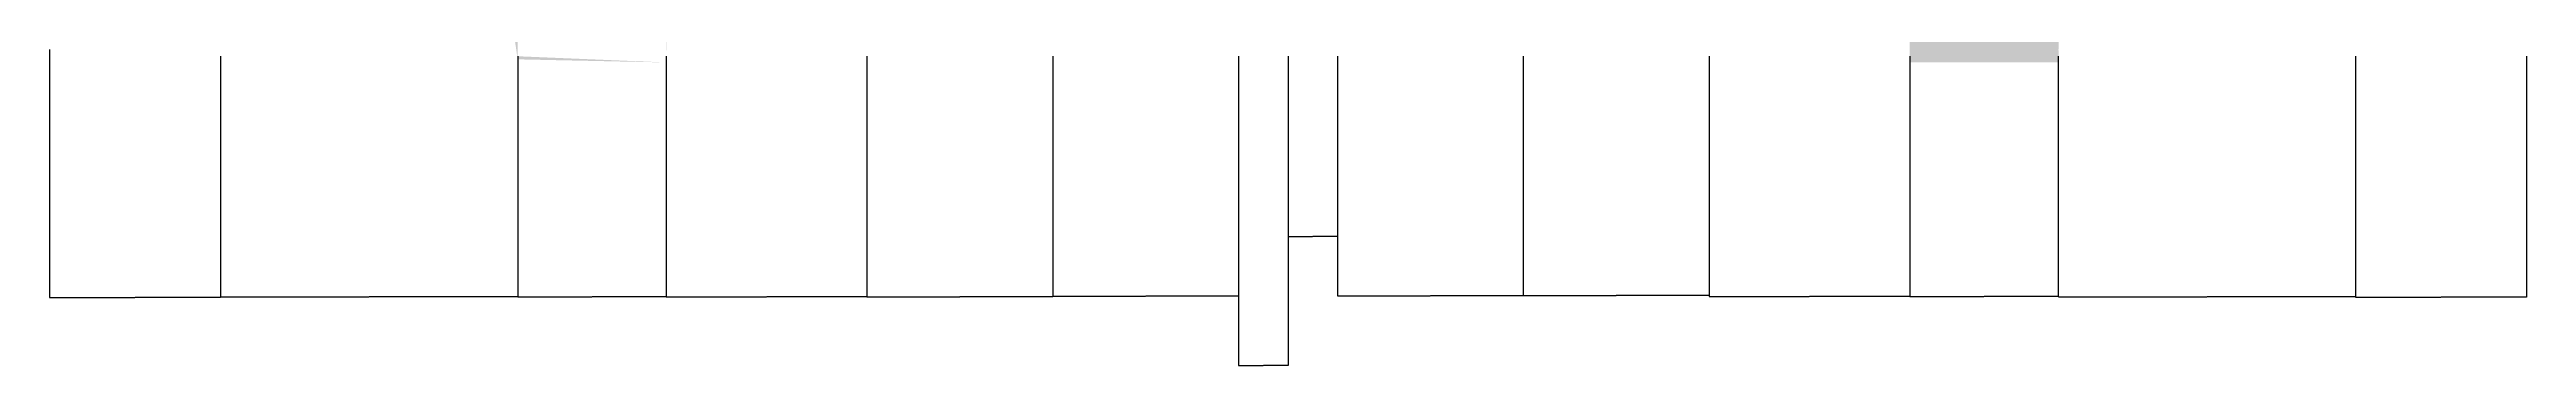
# Model space of a CAD drawing. Header units: millimetres. Extents: x -492806 to 8131902, y -181351 to 2373952.
# Drawn here: x 2211323 to 2261323, y -36305 to -29934 of the extents above; entities that cross this region are included whole.
import ezdxf

# ---------------------------------------------------------------- set-up
doc = ezdxf.new("R2010")
doc.units = ezdxf.units.MM
doc.header["$LTSCALE"] = 50
doc.layers.add('Абсолютные высоты', color=50, linetype='Continuous')
doc.layers.add('край проїзжої частини і тротуарів', color=150, linetype='Continuous')
doc.styles.get("Standard").update_dxf_attribs({"font": 'tahoma.ttf'})
doc.dimstyles.get("Standard").update_dxf_attribs({"dimtxt": 0.18, "dimasz": 0.18, "dimexe": 0.18, "dimexo": 0.0625, "dimgap": 0.09, "dimtad": 0, "dimtih": 1, "dimtoh": 1, "dimdec": 4, "dimzin": 0, "dimdsep": 46, "dimtxsty": 'Standard', "dimcen": 0.09, "dimadec": 0, "dimazin": 0, "dimtfac": 1, "dimtdec": 4, "dimtofl": 0, "dimtmove": 0, "dimatfit": 3, "dimfxl": 1, "dimtolj": 1, "dimtzin": 0, "dimarcsym": 0})
pattern_1 = [(90, (1821255.802091122, 1736822.66239506), (-898.0256120000001, 898.0256120000001), [238.125, -1557.926224]), (45, (1821255.802091122, 1736822.66239506), (-898.0256121069152, 898.0256121069154), [238.125, -1031.875]), (135, (1821255.802091122, 1736822.66239506), (-898.0256121069154, -898.0256121069152), [238.125, -1031.875])]

# ---------------------------------------------------------------- blocks, each defined once
blk = doc.blocks.new('*D266')
at = {"layer": 'Defpoints', "color": 0, "transparency": 16777216}
for p in [(2211322.722097397, -29934.01642036438), (2214773.083676815, -30068.97343051434), (2214773.083676815, -34933.61002272367)]:
    blk.add_point(p, dxfattribs=at)
at = {"layer": 'край проїзжої частини і тротуарів', "color": 0, "lineweight": -2, "transparency": 16777216}
for p, q in [((2211322.722097397, -29934.07892036438), (2211322.722097397, -34933.79002272368)), ((2214773.083676815, -30069.03593051434), (2214773.083676815, -34933.79002272368)), ((2211322.902097397, -34933.61002272367), (2213045.397245736, -34933.61002272367)), ((2214772.903676815, -34933.61002272367), (2213050.408528476, -34933.61002272367))]:
    blk.add_line(p, q, dxfattribs=at)
at = {"layer": 'край проїзжої частини і тротуарів', "color": 0, "transparency": 16777216}
for points in [[(2211322.902097397, -34933.58002272368), (2211322.902097397, -34933.64002272367), (2211322.722097397, -34933.61002272367)], [(2214772.903676815, -34933.58002272368), (2214772.903676815, -34933.64002272367), (2214773.083676815, -34933.61002272367)]]:
    blk.add_solid(points, dxfattribs=at)
at = {"layer": 'край проїзжої частини і тротуарів', "color": 0, "transparency": 16777216, "insert": (2213047.902887106, -34933.61002272367), "char_height": 1, "attachment_point": 5}
blk.add_mtext('\\A1;3450.36', dxfattribs=at)
blk = doc.blocks.new('*D267')
at = {"layer": 'Defpoints', "color": 0, "transparency": 16777216}
for p in [(2214773.083676815, -30131.47343051434), (2220773.083676815, -30068.97343051434), (2220773.083676815, -34919.71014547348)]:
    blk.add_point(p, dxfattribs=at)
at = {"layer": 'край проїзжої частини і тротуарів', "color": 0, "lineweight": -2, "transparency": 16777216}
for p, q in [((2214773.083676815, -30131.53593051434), (2214773.083676815, -34919.89014547348)), ((2220773.083676815, -30069.03593051434), (2220773.083676815, -34919.89014547348)), ((2214773.263676815, -34919.71014547348), (2217770.579378628, -34919.71014547348)), ((2220772.903676815, -34919.71014547348), (2217775.587975002, -34919.71014547348))]:
    blk.add_line(p, q, dxfattribs=at)
at = {"layer": 'край проїзжої частини і тротуарів', "color": 0, "transparency": 16777216}
for points in [[(2214773.263676815, -34919.68014547348), (2214773.263676815, -34919.74014547348), (2214773.083676815, -34919.71014547348)], [(2220772.903676815, -34919.68014547348), (2220772.903676815, -34919.74014547348), (2220773.083676815, -34919.71014547348)]]:
    blk.add_solid(points, dxfattribs=at)
at = {"layer": 'край проїзжої частини і тротуарів', "color": 0, "transparency": 16777216, "insert": (2217773.083676815, -34919.71014547348), "char_height": 1, "attachment_point": 5}
blk.add_mtext('\\A1;6000.00', dxfattribs=at)
blk = doc.blocks.new('*D268')
at = {"layer": 'Defpoints', "color": 0, "transparency": 16777216}
for p in [(2220773.083676815, -30068.97343051434), (2223773.083676815, -30068.97343051434), (2223773.083676815, -34920.36483258009)]:
    blk.add_point(p, dxfattribs=at)
at = {"layer": 'край проїзжої частини і тротуарів', "color": 0, "lineweight": -2, "transparency": 16777216}
for p, q in [((2220773.083676815, -30069.03593051434), (2220773.083676815, -34920.54483258009)), ((2223773.083676815, -30069.03593051434), (2223773.083676815, -34920.54483258009)), ((2220773.263676815, -34920.36483258009), (2222270.583408178, -34920.36483258009)), ((2223772.903676815, -34920.36483258009), (2222275.583945452, -34920.36483258009))]:
    blk.add_line(p, q, dxfattribs=at)
at = {"layer": 'край проїзжої частини і тротуарів', "color": 0, "transparency": 16777216}
for points in [[(2220773.263676815, -34920.33483258009), (2220773.263676815, -34920.39483258009), (2220773.083676815, -34920.36483258009)], [(2223772.903676815, -34920.33483258009), (2223772.903676815, -34920.39483258009), (2223773.083676815, -34920.36483258009)]]:
    blk.add_solid(points, dxfattribs=at)
at = {"layer": 'край проїзжої частини і тротуарів', "color": 0, "transparency": 16777216, "insert": (2222273.083676815, -34920.36483258009), "char_height": 1, "attachment_point": 5}
blk.add_mtext('\\A1;3000.00', dxfattribs=at)
blk = doc.blocks.new('*D269')
at = {"layer": 'Defpoints', "color": 0, "transparency": 16777216}
for p in [(2223773.083676815, -30131.47343051434), (2227823.083676815, -30068.97343051434), (2227823.083676815, -34919.01593524218)]:
    blk.add_point(p, dxfattribs=at)
at = {"layer": 'край проїзжої частини і тротуарів', "color": 0, "lineweight": -2, "transparency": 16777216}
for p, q in [((2223773.083676815, -30131.53593051434), (2223773.083676815, -34919.19593524218)), ((2227823.083676815, -30069.03593051434), (2227823.083676815, -34919.19593524218)), ((2223773.263676815, -34919.01593524218), (2225795.564267816, -34919.01593524218)), ((2227822.903676815, -34919.01593524218), (2225800.603085815, -34919.01593524218))]:
    blk.add_line(p, q, dxfattribs=at)
at = {"layer": 'край проїзжої частини і тротуарів', "color": 0, "transparency": 16777216}
for points in [[(2223773.263676815, -34918.98593524218), (2223773.263676815, -34919.04593524217), (2223773.083676815, -34919.01593524218)], [(2227822.903676815, -34918.98593524218), (2227822.903676815, -34919.04593524217), (2227823.083676815, -34919.01593524218)]]:
    blk.add_solid(points, dxfattribs=at)
at = {"layer": 'край проїзжої частини і тротуарів', "color": 0, "transparency": 16777216, "insert": (2225798.083676815, -34919.01593524218), "char_height": 1, "attachment_point": 5}
blk.add_mtext('\\A1;4050.00', dxfattribs=at)
blk = doc.blocks.new('*D270')
at = {"layer": 'Defpoints', "color": 0, "transparency": 16777216}
for p in [(2227823.083676815, -30068.97343051434), (2231573.083676815, -30068.97343051434), (2231573.083676815, -34920.57478410006)]:
    blk.add_point(p, dxfattribs=at)
at = {"layer": 'край проїзжої частини і тротуарів', "color": 0, "lineweight": -2, "transparency": 16777216}
for p, q in [((2227823.083676815, -30069.03593051434), (2227823.083676815, -34920.75478410006)), ((2231573.083676815, -30069.03593051434), (2231573.083676815, -34920.75478410006)), ((2227823.263676815, -34920.57478410006), (2229695.583408178, -34920.57478410006)), ((2231572.903676815, -34920.57478410006), (2229700.583945452, -34920.57478410006))]:
    blk.add_line(p, q, dxfattribs=at)
at = {"layer": 'край проїзжої частини і тротуарів', "color": 0, "transparency": 16777216}
for points in [[(2227823.263676815, -34920.54478410006), (2227823.263676815, -34920.60478410005), (2227823.083676815, -34920.57478410006)], [(2231572.903676815, -34920.54478410006), (2231572.903676815, -34920.60478410005), (2231573.083676815, -34920.57478410006)]]:
    blk.add_solid(points, dxfattribs=at)
at = {"layer": 'край проїзжої частини і тротуарів', "color": 0, "transparency": 16777216, "insert": (2229698.083676815, -34920.57478410006), "char_height": 1, "attachment_point": 5}
blk.add_mtext('\\A1;3750.00', dxfattribs=at)
blk = doc.blocks.new('*D271')
at = {"layer": 'Defpoints', "color": 0, "transparency": 16777216}
for p in [(2231573.083676815, -30068.97343051434), (2235323.083676815, -30068.97343051434), (2235323.083676815, -34908.41576308012)]:
    blk.add_point(p, dxfattribs=at)
at = {"layer": 'край проїзжої частини і тротуарів', "color": 0, "lineweight": -2, "transparency": 16777216}
for p, q in [((2231573.083676815, -30069.03593051434), (2231573.083676815, -34908.59576308012)), ((2235323.083676815, -30069.03593051434), (2235323.083676815, -34908.59576308012)), ((2231573.263676815, -34908.41576308012), (2233445.583408178, -34908.41576308012)), ((2235322.903676815, -34908.41576308012), (2233450.583945452, -34908.41576308012))]:
    blk.add_line(p, q, dxfattribs=at)
at = {"layer": 'край проїзжої частини і тротуарів', "color": 0, "transparency": 16777216}
for points in [[(2231573.263676815, -34908.38576308012), (2231573.263676815, -34908.44576308012), (2231573.083676815, -34908.41576308012)], [(2235322.903676815, -34908.38576308012), (2235322.903676815, -34908.44576308012), (2235323.083676815, -34908.41576308012)]]:
    blk.add_solid(points, dxfattribs=at)
at = {"layer": 'край проїзжої частини і тротуарів', "color": 0, "transparency": 16777216, "insert": (2233448.083676815, -34908.41576308012), "char_height": 1, "attachment_point": 5}
blk.add_mtext('\\A1;3750.00', dxfattribs=at)
blk = doc.blocks.new('*D272')
at = {"layer": 'Defpoints', "color": 0, "transparency": 16777216}
for p in [(2235323.083676815, -30068.97343051434), (2236323.083676815, -30068.97343051434), (2236323.083676815, -36304.46886312962)]:
    blk.add_point(p, dxfattribs=at)
at = {"layer": 'край проїзжої частини і тротуарів', "color": 0, "lineweight": -2, "transparency": 16777216}
for p, q in [((2235323.083676815, -30069.03593051434), (2235323.083676815, -36304.64886312962)), ((2236323.083676815, -30069.03593051434), (2236323.083676815, -36304.64886312962)), ((2235323.263676815, -36304.46886312962), (2235820.626725841, -36304.46886312962)), ((2236322.903676815, -36304.46886312962), (2235825.540627789, -36304.46886312962))]:
    blk.add_line(p, q, dxfattribs=at)
at = {"layer": 'край проїзжої частини і тротуарів', "color": 0, "transparency": 16777216}
for points in [[(2235323.263676815, -36304.43886312962), (2235323.263676815, -36304.49886312961), (2235323.083676815, -36304.46886312962)], [(2236322.903676815, -36304.43886312962), (2236322.903676815, -36304.49886312961), (2236323.083676815, -36304.46886312962)]]:
    blk.add_solid(points, dxfattribs=at)
at = {"layer": 'край проїзжої частини і тротуарів', "color": 0, "transparency": 16777216, "insert": (2235823.083676815, -36304.46886312962), "char_height": 1, "attachment_point": 5}
blk.add_mtext('\\A1;1000.00', dxfattribs=at)
blk = doc.blocks.new('*D273')
at = {"layer": 'Defpoints', "color": 0, "transparency": 16777216}
for p in [(2236323.083676815, -30131.47343051434), (2237323.083676815, -30068.97343051434), (2237323.083676815, -33701.54005324841)]:
    blk.add_point(p, dxfattribs=at)
at = {"layer": 'край проїзжої частини і тротуарів', "color": 0, "lineweight": -2, "transparency": 16777216}
for p, q in [((2236323.083676815, -30131.53593051434), (2236323.083676815, -33701.72005324841)), ((2237323.083676815, -30069.03593051434), (2237323.083676815, -33701.72005324841)), ((2236323.263676815, -33701.54005324841), (2236820.626725841, -33701.54005324841)), ((2237322.903676815, -33701.54005324841), (2236825.540627789, -33701.54005324841))]:
    blk.add_line(p, q, dxfattribs=at)
at = {"layer": 'край проїзжої частини і тротуарів', "color": 0, "transparency": 16777216}
for points in [[(2236323.263676815, -33701.51005324841), (2236323.263676815, -33701.5700532484), (2236323.083676815, -33701.54005324841)], [(2237322.903676815, -33701.51005324841), (2237322.903676815, -33701.5700532484), (2237323.083676815, -33701.54005324841)]]:
    blk.add_solid(points, dxfattribs=at)
at = {"layer": 'край проїзжої частини і тротуарів', "color": 0, "transparency": 16777216, "insert": (2236823.083676815, -33701.54005324841), "char_height": 1, "attachment_point": 5}
blk.add_mtext('\\A1;1000.00', dxfattribs=at)
blk = doc.blocks.new('*D274')
at = {"layer": 'Defpoints', "color": 0, "transparency": 16777216}
for p in [(2237323.083676815, -30131.47343051434), (2241073.083676815, -30068.97343051434), (2241073.083676815, -34902.95979207754)]:
    blk.add_point(p, dxfattribs=at)
at = {"layer": 'край проїзжої частини і тротуарів', "color": 0, "lineweight": -2, "transparency": 16777216}
for p, q in [((2237323.083676815, -30131.53593051434), (2237323.083676815, -34903.13979207754)), ((2241073.083676815, -30069.03593051434), (2241073.083676815, -34903.13979207754)), ((2237323.263676815, -34902.95979207754), (2239195.583408178, -34902.95979207754)), ((2241072.903676815, -34902.95979207754), (2239200.583945452, -34902.95979207754))]:
    blk.add_line(p, q, dxfattribs=at)
at = {"layer": 'край проїзжої частини і тротуарів', "color": 0, "transparency": 16777216}
for points in [[(2237323.263676815, -34902.92979207754), (2237323.263676815, -34902.98979207754), (2237323.083676815, -34902.95979207754)], [(2241072.903676815, -34902.92979207754), (2241072.903676815, -34902.98979207754), (2241073.083676815, -34902.95979207754)]]:
    blk.add_solid(points, dxfattribs=at)
at = {"layer": 'край проїзжої частини і тротуарів', "color": 0, "transparency": 16777216, "insert": (2239198.083676815, -34902.95979207754), "char_height": 1, "attachment_point": 5}
blk.add_mtext('\\A1;3750.00', dxfattribs=at)
blk = doc.blocks.new('*D275')
at = {"layer": 'Defpoints', "color": 0, "transparency": 16777216}
for p in [(2241073.083676815, -30131.47343051434), (2244823.083676815, -30068.97343051434), (2244823.083676815, -34891.58019548655)]:
    blk.add_point(p, dxfattribs=at)
at = {"layer": 'край проїзжої частини і тротуарів', "color": 0, "lineweight": -2, "transparency": 16777216}
for p, q in [((2241073.083676815, -30131.53593051434), (2241073.083676815, -34891.76019548655)), ((2244823.083676815, -30069.03593051434), (2244823.083676815, -34891.76019548655)), ((2241073.263676815, -34891.58019548655), (2242945.583408178, -34891.58019548655)), ((2244822.903676815, -34891.58019548655), (2242950.583945452, -34891.58019548655))]:
    blk.add_line(p, q, dxfattribs=at)
at = {"layer": 'край проїзжої частини і тротуарів', "color": 0, "transparency": 16777216}
for points in [[(2241073.263676815, -34891.55019548655), (2241073.263676815, -34891.61019548654), (2241073.083676815, -34891.58019548655)], [(2244822.903676815, -34891.55019548655), (2244822.903676815, -34891.61019548654), (2244823.083676815, -34891.58019548655)]]:
    blk.add_solid(points, dxfattribs=at)
at = {"layer": 'край проїзжої частини і тротуарів', "color": 0, "transparency": 16777216, "insert": (2242948.083676815, -34891.58019548655), "char_height": 1, "attachment_point": 5}
blk.add_mtext('\\A1;3750.00', dxfattribs=at)
blk = doc.blocks.new('*D276')
at = {"layer": 'Defpoints', "color": 0, "transparency": 16777216}
for p in [(2244823.083676815, -30131.47343051434), (2248873.083676815, -30068.97343051434), (2248873.083676815, -34913.24819451571)]:
    blk.add_point(p, dxfattribs=at)
at = {"layer": 'край проїзжої частини і тротуарів', "color": 0, "lineweight": -2, "transparency": 16777216}
for p, q in [((2244823.083676815, -30131.53593051434), (2244823.083676815, -34913.42819451571)), ((2248873.083676815, -30069.03593051434), (2248873.083676815, -34913.42819451571)), ((2244823.263676815, -34913.24819451571), (2246845.564267816, -34913.24819451571)), ((2248872.903676815, -34913.24819451571), (2246850.603085815, -34913.24819451571))]:
    blk.add_line(p, q, dxfattribs=at)
at = {"layer": 'край проїзжої частини і тротуарів', "color": 0, "transparency": 16777216}
for points in [[(2244823.263676815, -34913.21819451571), (2244823.263676815, -34913.2781945157), (2244823.083676815, -34913.24819451571)], [(2248872.903676815, -34913.21819451571), (2248872.903676815, -34913.2781945157), (2248873.083676815, -34913.24819451571)]]:
    blk.add_solid(points, dxfattribs=at)
at = {"layer": 'край проїзжої частини і тротуарів', "color": 0, "transparency": 16777216, "insert": (2246848.083676815, -34913.24819451571), "char_height": 1, "attachment_point": 5}
blk.add_mtext('\\A1;4050.00', dxfattribs=at)
blk = doc.blocks.new('*D277')
at = {"layer": 'Defpoints', "color": 0, "transparency": 16777216}
for p in [(2248873.083676815, -30131.47343051434), (2251873.083676815, -30068.97343051434), (2251873.083676815, -34912.61279684305)]:
    blk.add_point(p, dxfattribs=at)
at = {"layer": 'край проїзжої частини і тротуарів', "color": 0, "lineweight": -2, "transparency": 16777216}
for p, q in [((2248873.083676815, -30131.53593051434), (2248873.083676815, -34912.79279684305)), ((2251873.083676815, -30069.03593051434), (2251873.083676815, -34912.79279684305)), ((2248873.263676815, -34912.61279684305), (2250370.583408178, -34912.61279684305)), ((2251872.903676815, -34912.61279684305), (2250375.583945452, -34912.61279684305))]:
    blk.add_line(p, q, dxfattribs=at)
at = {"layer": 'край проїзжої частини і тротуарів', "color": 0, "transparency": 16777216}
for points in [[(2248873.263676815, -34912.58279684305), (2248873.263676815, -34912.64279684305), (2248873.083676815, -34912.61279684305)], [(2251872.903676815, -34912.58279684305), (2251872.903676815, -34912.64279684305), (2251873.083676815, -34912.61279684305)]]:
    blk.add_solid(points, dxfattribs=at)
at = {"layer": 'край проїзжої частини і тротуарів', "color": 0, "transparency": 16777216, "insert": (2250373.083676815, -34912.61279684305), "char_height": 1, "attachment_point": 5}
blk.add_mtext('\\A1;3000.00', dxfattribs=at)
blk = doc.blocks.new('*D278')
at = {"layer": 'Defpoints', "color": 0, "transparency": 16777216}
for p in [(2251873.083676815, -30131.47343051434), (2257873.083676815, -30068.97343051434), (2257873.083676815, -34921.19832366705)]:
    blk.add_point(p, dxfattribs=at)
at = {"layer": 'край проїзжої частини і тротуарів', "color": 0, "lineweight": -2, "transparency": 16777216}
for p, q in [((2251873.083676815, -30131.53593051434), (2251873.083676815, -34921.37832366705)), ((2257873.083676815, -30069.03593051434), (2257873.083676815, -34921.37832366705)), ((2251873.263676815, -34921.19832366705), (2254870.579378628, -34921.19832366705)), ((2257872.903676815, -34921.19832366705), (2254875.587975002, -34921.19832366705))]:
    blk.add_line(p, q, dxfattribs=at)
at = {"layer": 'край проїзжої частини і тротуарів', "color": 0, "transparency": 16777216}
for points in [[(2251873.263676815, -34921.16832366705), (2251873.263676815, -34921.22832366705), (2251873.083676815, -34921.19832366705)], [(2257872.903676815, -34921.16832366705), (2257872.903676815, -34921.22832366705), (2257873.083676815, -34921.19832366705)]]:
    blk.add_solid(points, dxfattribs=at)
at = {"layer": 'край проїзжої частини і тротуарів', "color": 0, "transparency": 16777216, "insert": (2254873.083676815, -34921.19832366705), "char_height": 1, "attachment_point": 5}
blk.add_mtext('\\A1;6000.00', dxfattribs=at)
blk = doc.blocks.new('*D279')
at = {"layer": 'Defpoints', "color": 0, "transparency": 16777216}
for p in [(2257873.083676815, -30131.47343051434), (2261323.083676815, -30068.97343051434), (2261323.083676815, -34926.18663996458)]:
    blk.add_point(p, dxfattribs=at)
at = {"layer": 'край проїзжої частини і тротуарів', "color": 0, "lineweight": -2, "transparency": 16777216}
for p, q in [((2257873.083676815, -30131.53593051434), (2257873.083676815, -34926.36663996458)), ((2261323.083676815, -30069.03593051434), (2261323.083676815, -34926.36663996458)), ((2257873.263676815, -34926.18663996458), (2259595.583408178, -34926.18663996458)), ((2261322.903676815, -34926.18663996458), (2259600.583945452, -34926.18663996458))]:
    blk.add_line(p, q, dxfattribs=at)
at = {"layer": 'край проїзжої частини і тротуарів', "color": 0, "transparency": 16777216}
for points in [[(2257873.263676815, -34926.15663996458), (2257873.263676815, -34926.21663996458), (2257873.083676815, -34926.18663996458)], [(2261322.903676815, -34926.15663996458), (2261322.903676815, -34926.21663996458), (2261323.083676815, -34926.18663996458)]]:
    blk.add_solid(points, dxfattribs=at)
at = {"layer": 'край проїзжої частини і тротуарів', "color": 0, "transparency": 16777216, "insert": (2259598.083676815, -34926.18663996458), "char_height": 1, "attachment_point": 5}
blk.add_mtext('\\A1;3450.00', dxfattribs=at)

msp = doc.modelspace()

# ---------------------------------------------------------------- hatches: boundary and pattern name
at = {"layer": 'Абсолютные высоты', "ltscale": 0.001}
h = msp.add_hatch(dxfattribs=at)
h.set_pattern_fill('GRASS', color=256, scale=50)
h.set_pattern_definition(pattern_1)
edge = h.paths.add_edge_path()
edge.add_line((2211323.083676815, 331002.5599868894), (2217773.083676815, 331006.2299272282))
edge.add_arc((2214773.083676815, 331006.2299272418), 3000, 0, 90)
edge.add_line((2167323.083676815, 331002.5599868894), (2211323.083676815, 331002.5599868894))
edge.add_line((2167323.083676815, 334006.2299272418), (2214773.083676815, 334006.2299272418))
edge.add_arc((2167323.083676815, 278506.1943480372), 55500.03557924583, 90, 180)
edge.add_arc((2167323.083676815, 278506.1943480372), 52500, 90, 180)
edge.add_line((2114823.083677292, 188506.0911221504), (2114823.08367719, 278506.1943480636))
edge.add_line((2111823.04809761, 278506.1943480372), (2111823.04809761, 188506.1943480372))
edge.add_arc((2167323.083676815, 188506.1943480372), 52500, 180.0001126554121, 270)
edge.add_arc((2167323.083676815, 188506.1943480372), 55500.03557924583, 180, 270)
edge.add_line((2167323.083676815, 133006.1587687731), (2188273.083676828, 133006.1587687733))
edge.add_line((2167323.083676815, 136009.8287091255), (2188273.083676815, 136006.2975739457))
edge.add_arc((2188273.083676815, 100506.2975739241), 35500, 0, 90)
edge.add_arc((2188273.083676815, 100506.2975739241), 32499.86119484129, 359.9998180174034, 449.999999999974)
edge.add_line((2223773.083676815, 100506.2975739241), (2223773.083676815, -30068.97343055035))
edge.add_line((2220773.083676815, 100506.1943480372), (2220773.083676815, -30068.97343052429))
edge.add_line((2223773.083676815, -30193.97343051434), (2220773.083676815, -30131.47343051434))
h = msp.add_hatch(dxfattribs=at)
h.set_pattern_fill('GRASS', color=256, scale=50)
h.set_pattern_definition(pattern_1)
edge = h.paths.add_edge_path()
edge.add_line((2465526.193486214, 306009.8287091255), (2465526.193486214, 303009.8287091255))
edge.add_line((2321591.00377655, 306009.8287091255), (2465526.193486519, 306009.8287091253))
edge.add_line((2320459.588966846, 302954.7238696814), (2465526.193486398, 303009.8287090818))
edge.add_arc((2327309.812021732, 241261.8925856352), 62071.98230885123, 96.33603040376555, 172.8295353309876)
edge.add_arc((2327309.812021732, 241261.8925856352), 65000.0000000002, 95.04750436731847, 173.1541221419439)
edge.add_line((2265723.283676624, 125257.5587688088), (2265723.283676624, 249009.8287091471))
edge.add_line((2262723.283676624, 125257.5587688088), (2262723.283676624, 249009.8287091471))
edge.add_line((2265723.283676624, 125257.5587688088), (2251873.083676625, 81935.81825689443))
edge.add_line((2248873.083676815, 81315.64713943005), (2262723.283676815, 125257.5587688392))
edge.add_line((2251873.083676815, 81935.81825685501), (2251873.083676815, -30068.97343054593))
edge.add_line((2248873.083676815, 81315.64713943005), (2248873.083676815, -30068.97343047643))
edge.add_line((2248873.083676815, -30193.97343051434), (2251873.083676815, -30193.97343051434))

# ---------------------------------------------------------------- dimensions: what is measured, and where the dimension line sits
at = {"layer": 'край проїзжої частини і тротуарів'}
for base, p1, p2, picture, middle in [((2214773.083676815, -34933.61002272367), (2211322.722097397, -29934.01642036438), (2214773.083676815, -30068.97343051434), '*D266', (2213047.902887106, -34933.61002272367)), ((2220773.083676815, -34919.71014547348), (2214773.083676815, -30131.47343051434), (2220773.083676815, -30068.97343051434), '*D267', (2217773.083676815, -34919.71014547348)), ((2227823.083676815, -34919.01593524218), (2223773.083676815, -30131.47343051434), (2227823.083676815, -30068.97343051434), '*D269', (2225798.083676815, -34919.01593524218)), ((2231573.083676815, -34920.57478410006), (2227823.083676815, -30068.97343051434), (2231573.083676815, -30068.97343051434), '*D270', (2229698.083676815, -34920.57478410006)), ((2235323.083676815, -34908.41576308012), (2231573.083676815, -30068.97343051434), (2235323.083676815, -30068.97343051434), '*D271', (2233448.083676815, -34908.41576308012)), ((2241073.083676815, -34902.95979207754), (2237323.083676815, -30131.47343051434), (2241073.083676815, -30068.97343051434), '*D274', (2239198.083676815, -34902.95979207754)), ((2244823.083676815, -34891.58019548655), (2241073.083676815, -30131.47343051434), (2244823.083676815, -30068.97343051434), '*D275', (2242948.083676815, -34891.58019548655)), ((2248873.083676815, -34913.24819451571), (2244823.083676815, -30131.47343051434), (2248873.083676815, -30068.97343051434), '*D276', (2246848.083676815, -34913.24819451571)), ((2257873.083676815, -34921.19832366705), (2251873.083676815, -30131.47343051434), (2257873.083676815, -30068.97343051434), '*D278', (2254873.083676815, -34921.19832366705)), ((2261323.083676815, -34926.18663996458), (2257873.083676815, -30131.47343051434), (2261323.083676815, -30068.97343051434), '*D279', (2259598.083676815, -34926.18663996458))]:
    dim = msp.add_linear_dim(base=base, p1=p1, p2=p2, dimstyle='Standard', override={"dimtxt": 1, "dimgap": 0.1, "dimdec": 2}, dxfattribs=at)
    dim.commit()
    dim.dimension.update_dxf_attribs({"geometry": picture, "text_midpoint": middle})
for base, p1, p2, picture, middle in [((2223773.083676815, -34920.36483258009), (2220773.083676815, -30068.97343051434), (2223773.083676815, -30068.97343051434), '*D268', (2222273.083676815, -34920.36483258009)), ((2236323.083676815, -36304.46886312962), (2235323.083676815, -30068.97343051434), (2236323.083676815, -30068.97343051434), '*D272', (2235823.083676815, -36304.46886312962)), ((2237323.083676815, -33701.54005324841), (2236323.083676815, -30131.47343051434), (2237323.083676815, -30068.97343051434), '*D273', (2236823.083676815, -33701.54005324841)), ((2251873.083676815, -34912.61279684305), (2248873.083676815, -30131.47343051434), (2251873.083676815, -30068.97343051434), '*D277', (2250373.083676815, -34912.61279684305))]:
    dim = msp.add_linear_dim(base=base, p1=p1, p2=p2, dimstyle='Standard', override={"dimtxt": 1, "dimgap": 0.1, "dimdec": 2}, dxfattribs=at)
    dim.commit()
    dim.dimension.update_dxf_attribs({"geometry": picture, "text_midpoint": middle, "dimtype": 160})

doc.saveas('drawing.dxf')
